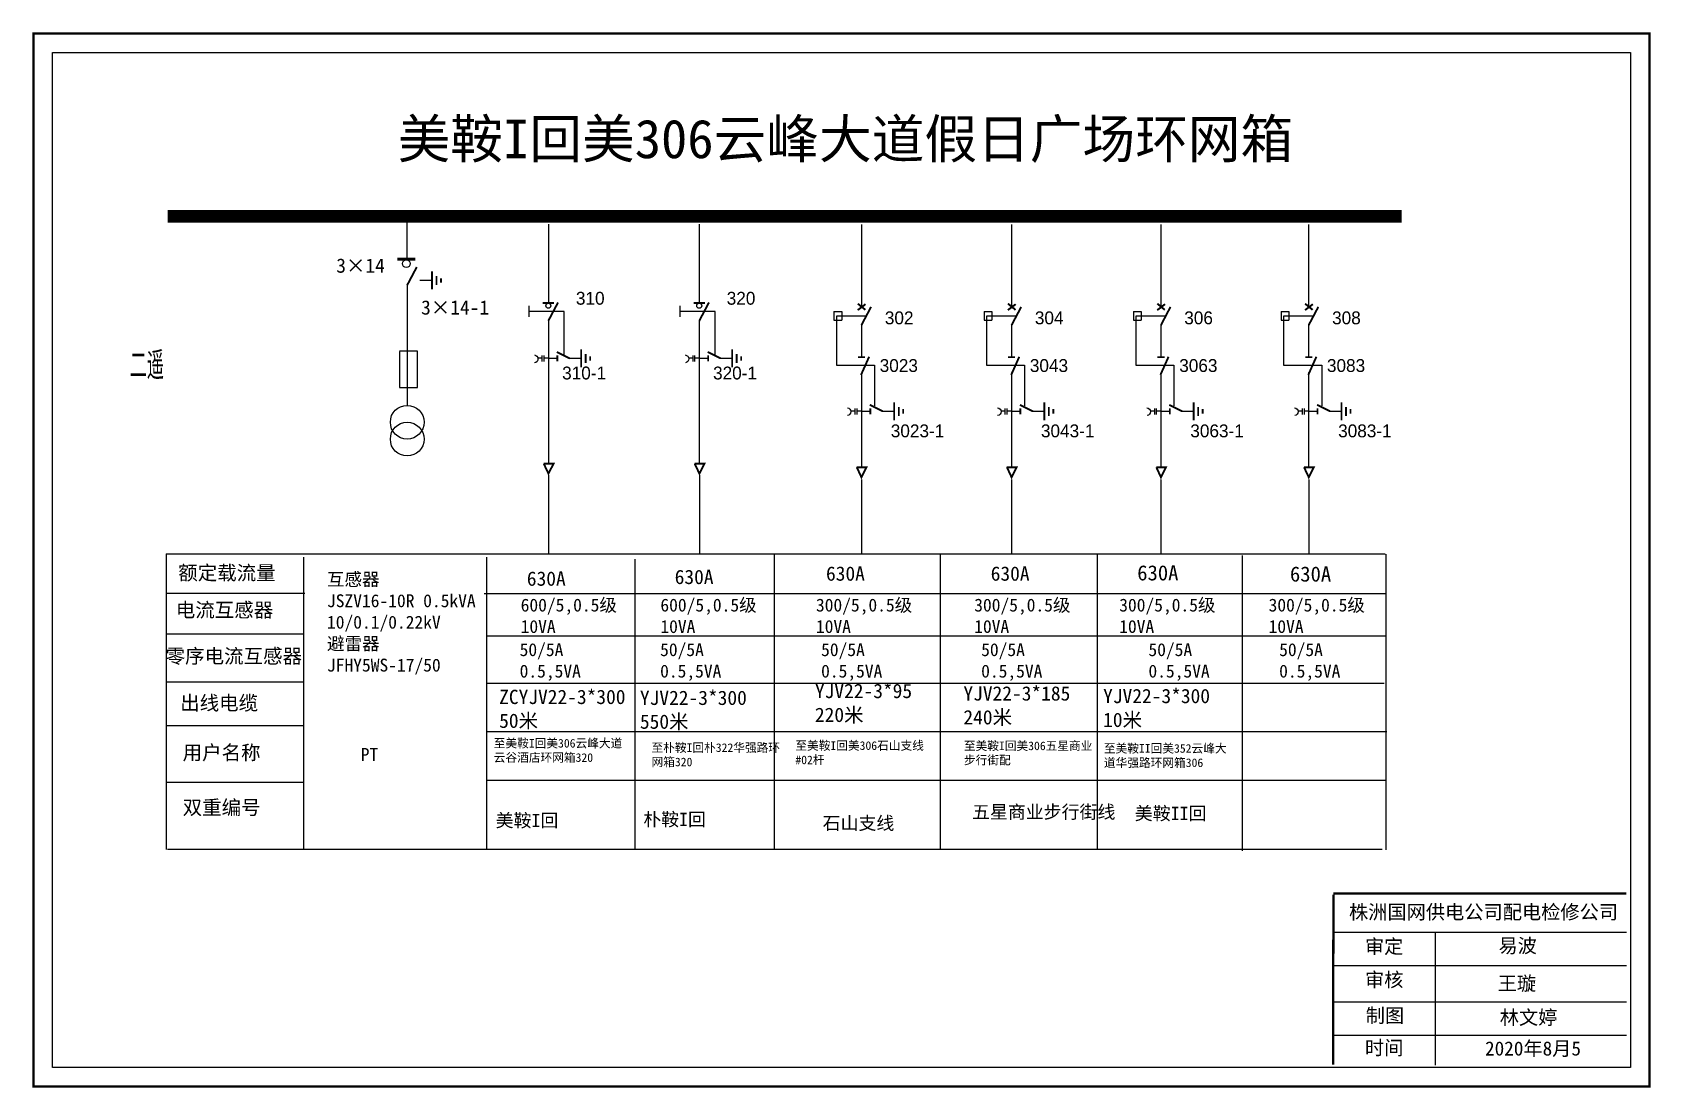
# Model space of a CAD drawing. Extents: x 1152 to 1674, y -469 to -293.
# Drawn here: x 1548.6 to 1674.2, y -377.9 to -296 of the extents above; entities that cross this region are included whole.
import ezdxf

# ---------------------------------------------------------------- set-up
doc = ezdxf.new("R2010")
doc.units = 0
doc.header["$LTSCALE"] = 5
doc.linetypes.add('ACAD_ISO02W100', pattern=[15, 12, -3])
doc.linetypes.add('CENTER', pattern=[50.8, 31.75, -6.35, 6.35, -6.35])
doc.layers.get('0').update_dxf_attribs({"linetype": 'CONTINUOUS'})
doc.layers.add('2', color=7, linetype='CONTINUOUS')
doc.layers.add('3', color=7, linetype='CONTINUOUS')
doc.styles.add('hztxt_txtstyle_0.00_0_0', font='simkai.ttf')
doc.styles.add('hztxt_txtstyle_1.80_0_0', font='', dxfattribs={"height": 1.8, "bigfont": 'hztxt.shx'})
doc.styles.add('hztxt_txtstyle_2.70_0_0', font='simkai.ttf', dxfattribs={"height": 2.7})
doc.styles.add('字体', font='simkai_0.ttf', dxfattribs={"height": 2.5})
doc.styles.add('宋体', font='tssdeng.shx', dxfattribs={"width": 0.7, "height": 5, "bigfont": 'tssdchn.shx'})
doc.styles.get('hztxt_txtstyle_1.80_0_0').set_extended_font_data('hztxt')

msp = doc.modelspace()

# ---------------------------------------------------------------- texts
at = {"color": 0, "linetype": 'Continuous', "style": 'hztxt_txtstyle_2.70_0_0'}
for s, p in [('3×14', (1572.15, -314.68, 0.01)), ('3×14-1', (1578.74, -317.93, 0.01))]:
    msp.add_text(s, height=1.109, dxfattribs=at).set_placement(p)
at = {"color": 0, "style": 'hztxt_txtstyle_1.80_0_0'}
for s, p in [('310', (1590.76, -317.16, 0.01)), ('320', (1602.47, -317.16, 0.01)), ('302', (1614.75, -318.68, 0.01)), ('304', (1626.4, -318.68, 0.01)), ('306', (1638, -318.68, 0.01)), ('308', (1649.48, -318.68, 0.01)), ('3023', (1614.35, -322.38, 0.01)), ('3043', (1626.01, -322.38, 0.01)), ('3063', (1637.61, -322.38, 0.01)), ('3083', (1649.08, -322.38, 0.01)), ('310-1', (1589.69, -322.96, 0.01)), ('320-1', (1601.41, -322.96, 0.01)), ('3023-1', (1615.21, -327.45, 0.01)), ('3043-1', (1626.87, -327.45, 0.01)), ('3063-1', (1638.47, -327.45, 0.01)), ('3083-1', (1649.95, -327.45, 0.01))]:
    msp.add_text(s, height=0.998, dxfattribs=at).set_placement(p)
at = {"color": 7, "linetype": 'Continuous', "true_color": 0xffffff, "attachment_point": 1}
for s, insert, char_height, width, style in [('美鞍I回美306云峰大道假日广场环网箱', (1576.92, -302.79, 0.01), 3, 90.5642, '字体'), ('{\\fSimSun|b0|i0|c134|p2;YJV22-3*95\\P220米}', (1609.32, -346.58), 1.1094, 17.8852, 'hztxt_txtstyle_2.70_0_0'), ('{\\fSimSun|b0|i0|c134|p2;YJV22-3*185\\P240米}', (1620.85, -346.77), 1.1094, 17.8852, 'hztxt_txtstyle_2.70_0_0'), ('{\\fSimSun|b0|i0|c134|p2;ZCYJV22-3*300\\P50米}', (1584.8, -347.04, 0.01), 1.1094, 17.8852, 'hztxt_txtstyle_2.70_0_0'), ('{\\fSimSun|b0|i0|c134|p2;YJV22-3*300\\P550米}', (1595.73, -347.11, 0.01), 1.1094, 17.8852, 'hztxt_txtstyle_2.70_0_0'), ('{\\fSimSun|b0|i0|c134|p2;YJV22-3*300\\P10米}', (1631.7, -346.97), 1.1094, 17.8852, 'hztxt_txtstyle_2.70_0_0'), ('{\\fSimSun|b0|i0|c134|p2;至美鞍I回美306云峰大道云谷酒店环网箱320}', (1584.38, -350.86, 0.01), 0.6656, 10.0352, 'hztxt_txtstyle_2.70_0_0'), ('{\\fSimSun|b0|i0|c134|p2;至朴鞍I回朴322华强路环网箱320}', (1596.63, -351.2, 0.01), 0.6656, 10.0352, 'hztxt_txtstyle_2.70_0_0'), ('{\\fSimSun|b0|i0|c134|p2;至美鞍I回美306石山支线#02杆}', (1607.8, -351.04), 0.6656, 10.0352, 'hztxt_txtstyle_2.70_0_0'), ('{\\fSimSun|b0|i0|c134|p2;至美鞍I回美306五星商业步行街配}', (1620.89, -351.06), 0.6656, 10.0352, 'hztxt_txtstyle_2.70_0_0'), ('{\\fSimSun|b0|i0|c134|p2;至美鞍II回美352云峰大道华强路环网箱306}', (1631.76, -351.26), 0.6656, 10.0352, 'hztxt_txtstyle_2.70_0_0'), ('{\\fSimSun|b0|i0|c134|p2;美鞍I回}', (1584.53, -356.67, 0.01), 1.02, 10.9899, 'hztxt_txtstyle_2.70_0_0'), ('{\\fSimSun|b0|i0|c134|p2;朴鞍I回}', (1595.99, -356.59, 0.01), 1.02, 10.9899, 'hztxt_txtstyle_2.70_0_0'), ('{\\fSimSun|b0|i0|c134|p2;石山支线}', (1609.92, -356.88, 0.01), 1.02, 10.9899, 'hztxt_txtstyle_2.70_0_0'), ('{\\fSimSun|b0|i0|c134|p2;五星商业步行街线}', (1621.52, -356.01, 0.01), 1.02, 10.9899, 'hztxt_txtstyle_2.70_0_0'), ('{\\fSimSun|b0|i0|c134|p2;美鞍II回}', (1634.16, -356.12), 1.02, 10.9899, 'hztxt_txtstyle_2.70_0_0'), ('株洲国网供电公司配电检修公司', (1650.79, -363.74), 1.0944, 29.9201, '字体'), ('易波', (1662.4, -366.35, 0.01), 1.094, 8.5588, '字体'), ('王璇', (1662.34, -369.28, 0.01), 1.094, 8.5588, '字体'), ('2020年8月5', (1661.36, -374.33, 0.01), 1.094, 16.0081, '字体')]:
    msp.add_mtext(s, dxfattribs=dict(at, insert=insert, char_height=char_height, width=width, style=style))
at = {"color": 0, "linetype": 'Continuous', "attachment_point": 1}
for s, insert, char_height, width, style in [('{\\fSimSun|b0|i0|c134|p2;额定载流量}', (1559.88, -337.41, 0.01), 1.1094, 17.8852, 'hztxt_txtstyle_2.70_0_0'), ('\\A1;{\\fSimSun|b0|i0|c134|p2;互感器\\PJSZV16-10R 0.5kVA\\P10/0.1/0.22kV\\P避雷器\\PJFHY5WS-17/50}', (1571.43, -337.97, 0.01), 0.9985, 18.4113, 'hztxt_txtstyle_2.70_0_0'), ('{\\fSimSun|b0|i0|c134|p2;630A}', (1586.95, -337.86, 0.01), 1.1094, 17.8852, 'hztxt_txtstyle_2.70_0_0'), ('{\\fSimSun|b0|i0|c134|p2;630A}', (1598.43, -337.73, 0.01), 1.1094, 17.8852, 'hztxt_txtstyle_2.70_0_0'), ('{\\fSimSun|b0|i0|c134|p2;630A}', (1610.18, -337.47, 0.01), 1.1094, 17.8852, 'hztxt_txtstyle_2.70_0_0'), ('{\\fSimSun|b0|i0|c134|p2;630A}', (1622.97, -337.47, 0.01), 1.1094, 17.8852, 'hztxt_txtstyle_2.70_0_0'), ('{\\fSimSun|b0|i0|c134|p2;630A}', (1634.35, -337.38, 0.01), 1.1757, 9.454, 'hztxt_txtstyle_0.00_0_0'), ('{\\fSimSun|b0|i0|c134|p2;630A}', (1646.21, -337.47, 0.01), 1.1757, 9.454, 'hztxt_txtstyle_0.00_0_0'), ('{\\fSimSun|b0|i0|c134|p2;电流互感器}', (1559.69, -340.29, 0.01), 1.1094, 17.8852, 'hztxt_txtstyle_2.70_0_0'), ('\\A1;{\\fSimSun|b0|i0|c134|p2;600/5,0.5级\\P10VA}', (1586.47, -339.97, 0.01), 0.9985, 18.4113, 'hztxt_txtstyle_2.70_0_0'), ('\\A1;{\\fSimSun|b0|i0|c134|p2;600/5,0.5级\\P10VA}', (1597.32, -339.97, 0.01), 0.9985, 18.4113, 'hztxt_txtstyle_2.70_0_0'), ('\\A1;{\\fSimSun|b0|i0|c134|p2;300/5,0.5级\\P10VA}', (1609.4, -339.97, 0.01), 0.9985, 18.4113, 'hztxt_txtstyle_2.70_0_0'), ('\\A1;{\\fSimSun|b0|i0|c134|p2;300/5,0.5级\\P10VA}', (1621.69, -339.97, 0.01), 0.9985, 18.4113, 'hztxt_txtstyle_2.70_0_0'), ('\\A1;{\\fSimSun|b0|i0|c134|p2;300/5,0.5级\\P10VA}', (1632.95, -339.97, 0.01), 0.9985, 18.4113, 'hztxt_txtstyle_2.70_0_0'), ('\\A1;{\\fSimSun|b0|i0|c134|p2;300/5,0.5级\\P10VA}', (1644.55, -339.97, 0.01), 0.9985, 18.4113, 'hztxt_txtstyle_2.70_0_0'), ('{\\fSimSun|b0|i0|c134|p2;零序电流互感器}', (1558.9, -343.87, 0.01), 1.1094, 17.8852, 'hztxt_txtstyle_2.70_0_0'), ('{\\fSimSun|b0|i0|c134|p2;50/5A\\P0.5,5VA}', (1586.39, -343.43, 0.01), 0.9985, 17.8852, 'hztxt_txtstyle_2.70_0_0'), ('{\\fSimSun|b0|i0|c134|p2;50/5A\\P0.5,5VA}', (1597.3, -343.43, 0.01), 0.9985, 17.8852, 'hztxt_txtstyle_2.70_0_0'), ('{\\fSimSun|b0|i0|c134|p2;50/5A\\P0.5,5VA}', (1609.8, -343.43, 0.01), 0.9985, 17.8852, 'hztxt_txtstyle_2.70_0_0'), ('{\\fSimSun|b0|i0|c134|p2;50/5A\\P0.5,5VA}', (1622.23, -343.43, 0.01), 0.9985, 17.8852, 'hztxt_txtstyle_2.70_0_0'), ('{\\fSimSun|b0|i0|c134|p2;50/5A\\P0.5,5VA}', (1635.22, -343.43, 0.01), 0.9985, 17.8852, 'hztxt_txtstyle_2.70_0_0'), ('{\\fSimSun|b0|i0|c134|p2;50/5A\\P0.5,5VA}', (1645.37, -343.43, 0.01), 0.9985, 17.8852, 'hztxt_txtstyle_2.70_0_0'), ('{\\fSimSun|b0|i0|c134|p2;出线电缆}', (1560.03, -347.51, 0.01), 1.1094, 17.8852, 'hztxt_txtstyle_2.70_0_0'), ('{\\fSimSun|b0|i0|c134|p2;用户名称}', (1560.22, -351.36, 0.01), 1.1094, 17.8852, 'hztxt_txtstyle_2.70_0_0'), ('{\\fSimSun|b0|i0|c134|p2;PT}', (1574.05, -351.56, 0.01), 1.0024, 7.7986, 'hztxt_txtstyle_0.00_0_0'), ('{\\fSimSun|b0|i0|c134|p2;双重编号}', (1560.22, -355.62, 0.01), 1.1094, 17.8852, 'hztxt_txtstyle_2.70_0_0'), ('\\f\uffbfﾬￌﾣﾤ_GB2312|b0|i0|c134|p49;审定', (1652.03, -366.41, 0.01), 1.0944, 8.5588, '字体'), ('\\f\uffbfﾬￌﾣﾤ_GB2312|b0|i0|c134|p49;审核', (1652.03, -368.99, 0.01), 1.0944, 8.5588, '字体'), ('\\f\uffbfﾬￌﾣﾤ_GB2312|b0|i0|c134|p49;制图', (1652.09, -371.77, 0.01), 1.0944, 8.5588, '字体'), ('林文婷', (1662.5, -371.92, 0.01), 1.094, 8.5588, '字体'), ('\\f\uffbfﾬￌﾣﾤ_GB2312|b0|i0|c134|p49;时间', (1652.03, -374.28, 0.01), 1.0944, 8.5588, '字体')]:
    msp.add_mtext(s, dxfattribs=dict(at, insert=insert, char_height=char_height, width=width, style=style))
at = {"layer": '3', "color": 0, "style": '宋体', "width": 0.65}
msp.add_text('二遥', height=2.143, dxfattribs=at).set_placement((1556.12, -322.95, -0.01))

# ---------------------------------------------------------------- blocks, each defined once
blk = doc.blocks.new('JD')
for points in [[(-2, 0.2), (-2, -0.2), (2, 0.2), (2, -0.2)], [(1, -1.2), (1, -0.8), (-1, -1.2), (-1, -0.8)], [(-0.5, -1.8), (-0.5, -2.2), (0.5, -1.8), (0.5, -2.2)]]:
    blk.add_trace(points)

# ---------------------------------------------------------------- linework, layer by layer
at = {"color": 0}
for p, q in [((1577.64, -310.3, 0.01), (1577.64, -313.59, 0.01)), ((1588.62, -310.9, 0.01), (1588.62, -317.01, 0.01)), ((1600.34, -310.9, 0.01), (1600.34, -317.01, 0.01)), ((1612.93, -310.94, 0.01), (1612.93, -317.35, 0.01)), ((1624.59, -310.94, 0.01), (1624.59, -317.35, 0.01)), ((1636.19, -310.94, 0.01), (1636.19, -317.35, 0.01)), ((1647.66, -310.94, 0.01), (1647.66, -317.35, 0.01)), ((1578.64, -315.25, 0.01), (1579.58, -315.25, 0.01)), ((1577.65, -315.62, 0.01), (1577.65, -324.95, 0.01)), ((1610.8, -317.7, 0.01), (1611.4, -317.7, 0.01)), ((1610.8, -317.7, 0.01), (1610.8, -318.36, 0.01)), ((1611.4, -317.7, 0.01), (1611.4, -318.36, 0.01)), ((1622.46, -317.7, 0.01), (1623.06, -317.7, 0.01)), ((1622.46, -317.7, 0.01), (1622.46, -318.36, 0.01)), ((1623.06, -317.7, 0.01), (1623.06, -318.36, 0.01)), ((1634.05, -317.7, 0.01), (1634.65, -317.7, 0.01)), ((1634.05, -317.7, 0.01), (1634.05, -318.36, 0.01)), ((1634.65, -317.7, 0.01), (1634.65, -318.36, 0.01)), ((1645.53, -317.7, 0.01), (1646.13, -317.7, 0.01)), ((1645.53, -317.7, 0.01), (1645.53, -318.36, 0.01)), ((1646.13, -317.7, 0.01), (1646.13, -318.36, 0.01)), ((1588.62, -318.38, 0.01), (1588.62, -329.48, 0.01)), ((1600.34, -318.38, 0.01), (1600.34, -329.48, 0.01)), ((1610.8, -318.36, 0.01), (1611.4, -318.36, 0.01)), ((1612.93, -318.71, 0.01), (1612.93, -321.19, 0.01)), ((1622.46, -318.36, 0.01), (1623.06, -318.36, 0.01)), ((1624.59, -318.71, 0.01), (1624.59, -321.19, 0.01)), ((1634.05, -318.36, 0.01), (1634.65, -318.36, 0.01)), ((1636.19, -318.71, 0.01), (1636.19, -321.19, 0.01)), ((1645.53, -318.36, 0.01), (1646.13, -318.36, 0.01)), ((1647.66, -318.71, 0.01), (1647.66, -321.19, 0.01)), ((1588.62, -321.32, 0.01), (1589.31, -321.32, 0.01)), ((1590.22, -321.3, 0.01), (1591.16, -321.3, 0.01)), ((1600.34, -321.32, 0.01), (1601.03, -321.32, 0.01)), ((1601.94, -321.3, 0.01), (1602.88, -321.3, 0.01)), ((1612.93, -322.43, 0.01), (1612.93, -329.73, 0.01)), ((1624.59, -322.43, 0.01), (1624.59, -329.73, 0.01)), ((1636.19, -322.43, 0.01), (1636.19, -329.73, 0.01)), ((1647.66, -322.43, 0.01), (1647.66, -329.73, 0.01)), ((1612.93, -325.43, 0.01), (1613.62, -325.43, 0.01)), ((1614.52, -325.41, 0.01), (1615.46, -325.41, 0.01)), ((1624.59, -325.43, 0.01), (1625.28, -325.43, 0.01)), ((1626.18, -325.41, 0.01), (1627.12, -325.41, 0.01)), ((1636.19, -325.43, 0.01), (1636.88, -325.43, 0.01)), ((1637.78, -325.41, 0.01), (1638.72, -325.41, 0.01)), ((1647.66, -325.43, 0.01), (1648.35, -325.43, 0.01)), ((1649.26, -325.41, 0.01), (1650.2, -325.41, 0.01)), ((1569.7, -339.58, 0.01), (1558.99, -339.58, 0.01)), ((1569.66, -342.73, 0.01), (1558.95, -342.73, 0.01)), ((1569.66, -346.44, 0.01), (1558.95, -346.44, 0.01)), ((1569.62, -349.83, 0.01), (1558.91, -349.83, 0.01)), ((1569.66, -354.24, 0.01), (1558.95, -354.24, 0.01))]:
    msp.add_line(p, q, dxfattribs=at)
at = {"color": 0, "linetype": 'ACAD_ISO02W100'}
for p, q in [((1613.23, -318.05, 0.01), (1610.99, -318.05, 0.01)), ((1610.99, -318.05, 0.01), (1610.99, -321.86, 0.01)), ((1624.89, -318.05, 0.01), (1622.65, -318.05, 0.01)), ((1622.65, -318.05, 0.01), (1622.65, -321.86, 0.01)), ((1636.49, -318.05, 0.01), (1634.25, -318.05, 0.01)), ((1634.25, -318.05, 0.01), (1634.25, -321.86, 0.01)), ((1647.96, -318.05, 0.01), (1645.72, -318.05, 0.01)), ((1645.72, -318.05, 0.01), (1645.72, -321.86, 0.01)), ((1610.99, -321.86, 0.01), (1613.94, -321.86, 0.01)), ((1613.94, -321.86, 0.01), (1613.94, -325, 0.01)), ((1622.65, -321.86, 0.01), (1625.6, -321.86, 0.01)), ((1625.6, -321.86, 0.01), (1625.6, -325, 0.01)), ((1634.25, -321.86, 0.01), (1637.2, -321.86, 0.01)), ((1637.2, -321.86, 0.01), (1637.2, -325, 0.01)), ((1645.72, -321.86, 0.01), (1648.68, -321.86, 0.01)), ((1648.68, -321.86, 0.01), (1648.68, -325, 0.01))]:
    msp.add_line(p, q, dxfattribs=at)
at = {"color": 0, "linetype": 'CENTER'}
for p, q in [((1588.63, -330.38, 0.01), (1588.63, -336.51, 0.01)), ((1600.35, -330.38, 0.01), (1600.35, -336.51, 0.01)), ((1612.93, -330.72, 0.01), (1612.93, -336.48, 0.01)), ((1624.59, -330.72, 0.01), (1624.59, -336.48, 0.01)), ((1636.19, -330.72, 0.01), (1636.19, -336.48, 0.01)), ((1647.67, -330.72, 0.01), (1647.67, -336.48, 0.01))]:
    msp.add_line(p, q, dxfattribs=at)
at = {"color": 0, "linetype": 'Continuous'}
for p, q in [((1558.93, -336.5, 0.01), (1653.59, -336.5, 0.01)), ((1558.97, -359.44, 0.01), (1558.97, -336.5, 0.01)), ((1569.6, -336.74, 0.01), (1569.6, -359.44, 0.01)), ((1583.81, -336.74, 0.01), (1583.81, -359.44, 0.01)), ((1606.15, -336.54, 0.01), (1606.15, -359.44, 0.01)), ((1619.05, -336.54, 0.01), (1619.05, -359.44, 0.01)), ((1631.25, -336.56, 0.01), (1631.25, -359.45, 0.01)), ((1642.51, -336.63, 0.01), (1642.51, -359.53, 0.01)), ((1653.65, -336.51, 0.01), (1653.65, -359.46, 0.01)), ((1595.33, -336.9, 0.01), (1595.33, -359.42, 0.01)), ((1583.64, -339.56, 0.01), (1653.63, -339.56, 0.01)), ((1583.81, -342.86, 0.01), (1653.65, -342.86, 0.01)), ((1583.81, -346.54, 0.01), (1653.53, -346.54, 0.01)), ((1583.81, -350.27, 0.01), (1653.72, -350.27, 0.01)), ((1583.81, -354.06, 0.01), (1653.63, -354.06, 0.01)), ((1653.38, -359.44, 0.01), (1559.05, -359.44, 0.01)), ((1649.58, -365.84, 0.01), (1672.34, -365.84, 0.01)), ((1657.48, -365.84, 0.01), (1657.48, -376.18, 0.01)), ((1649.58, -368.43, 0.01), (1672.34, -368.43, 0.01)), ((1649.58, -371.26, 0.01), (1672.34, -371.26, 0.01)), ((1649.58, -373.85, 0.01), (1672.34, -373.85, 0.01))]:
    msp.add_line(p, q, dxfattribs=at)
at = {"color": 0, "linetype": 'Continuous', "const_width": 0.182, "elevation": 0.01}
msp.add_lwpolyline([(1548.64, -296.12), (1674.13, -296.12), (1674.13, -377.82), (1548.64, -377.82)], close=True, dxfattribs=at)
at = {"color": 0, "linetype": 'Continuous', "elevation": 0.01}
msp.add_lwpolyline([(1550.12, -297.6), (1672.65, -297.6), (1672.65, -376.35), (1550.12, -376.35)], close=True, dxfattribs=at)
at = {"color": 0, "elevation": 0.01}
for points, const_width in [([(1559.05, -310.3), (1654.89, -310.3)], 0.998), ([(1576.89, -313.63), (1578.29, -313.63)], 0.238), ([(1577.65, -315.66), (1578.4, -314.24)], 0.15), ([(1588.18, -317.03), (1589.06, -317.03)], 0.15), ([(1588.62, -318.41), (1589.37, -316.99)], 0.15), ([(1599.9, -317.03), (1600.78, -317.03)], 0.15), ([(1600.34, -318.41), (1601.09, -316.99)], 0.15), ([(1612.64, -317.58), (1613.25, -317.12)], 0.15), ([(1612.65, -317.08), (1613.24, -317.56)], 0.15), ([(1612.93, -318.75), (1613.68, -317.33)], 0.15), ([(1624.31, -317.08), (1624.9, -317.56)], 0.15), ([(1624.3, -317.58), (1624.91, -317.12)], 0.15), ([(1624.59, -318.75), (1625.34, -317.33)], 0.15), ([(1635.91, -317.08), (1636.49, -317.56)], 0.15), ([(1635.9, -317.58), (1636.51, -317.12)], 0.15), ([(1636.19, -318.75), (1636.93, -317.33)], 0.15), ([(1647.38, -317.58), (1647.99, -317.12)], 0.15), ([(1647.38, -317.08), (1647.97, -317.56)], 0.15), ([(1647.66, -318.75), (1648.41, -317.33)], 0.15), ([(1589.28, -320.83), (1590.27, -321.32)], 0.15), ([(1589.31, -321.09), (1589.31, -321.55)], 0.15), ([(1600.99, -320.83), (1601.99, -321.32)], 0.15), ([(1601.03, -321.09), (1601.03, -321.55)], 0.15), ([(1612.66, -321.23), (1613.22, -321.23)], 0.15), ([(1612.9, -322.61), (1613.53, -321.2)], 0.15), ([(1624.32, -321.23), (1624.87, -321.23)], 0.15), ([(1624.56, -322.61), (1625.19, -321.2)], 0.15), ([(1635.92, -321.23), (1636.47, -321.23)], 0.15), ([(1636.15, -322.61), (1636.78, -321.2)], 0.15), ([(1647.39, -321.23), (1647.95, -321.23)], 0.15), ([(1647.63, -322.61), (1648.26, -321.2)], 0.15), ([(1613.58, -324.93), (1614.58, -325.43)], 0.15), ([(1613.62, -325.2), (1613.62, -325.66)], 0.15), ([(1625.24, -324.93), (1626.24, -325.43)], 0.15), ([(1625.28, -325.2), (1625.28, -325.66)], 0.15), ([(1636.84, -324.93), (1637.84, -325.43)], 0.15), ([(1636.88, -325.2), (1636.88, -325.66)], 0.15), ([(1648.32, -324.93), (1649.31, -325.43)], 0.15), ([(1648.35, -325.2), (1648.35, -325.66)], 0.15), ([(1588.25, -329.5), (1589.02, -329.5), (1588.63, -330.27), (1588.26, -329.49)], 0.15), ([(1599.97, -329.5), (1600.74, -329.5), (1600.35, -330.27), (1599.98, -329.49)], 0.15), ([(1612.56, -329.78), (1613.32, -329.78), (1612.93, -330.55), (1612.57, -329.77)], 0.15), ([(1624.22, -329.78), (1624.98, -329.78), (1624.59, -330.55), (1624.23, -329.77)], 0.15), ([(1635.82, -329.78), (1636.58, -329.78), (1636.19, -330.55), (1635.83, -329.77)], 0.15), ([(1647.29, -329.78), (1648.06, -329.78), (1647.67, -330.55), (1647.3, -329.77)], 0.15)]:
    msp.add_lwpolyline(points, dxfattribs=dict(at, const_width=const_width))
for points in [[(1587.11, -317.26), (1587.11, -318.09)], [(1598.83, -317.26), (1598.83, -318.09)], [(1577.06, -320.79), (1577.06, -323.59), (1578.45, -323.59), (1578.45, -320.76), (1577.06, -320.76)], [(1588.12, -321.32), (1587.8, -321.32)], [(1588.12, -321.11), (1588.12, -321.56)], [(1588.26, -321.11), (1588.26, -321.56)], [(1588.62, -321.32), (1588.26, -321.32)], [(1599.84, -321.32), (1599.52, -321.32)], [(1599.84, -321.11), (1599.84, -321.56)], [(1599.98, -321.11), (1599.98, -321.56)], [(1600.34, -321.32), (1599.98, -321.32)], [(1612.43, -325.42), (1612.11, -325.42)], [(1612.43, -325.21), (1612.43, -325.67)], [(1612.57, -325.21), (1612.57, -325.67)], [(1612.93, -325.42), (1612.57, -325.42)], [(1624.08, -325.42), (1623.77, -325.42)], [(1624.08, -325.21), (1624.08, -325.67)], [(1624.22, -325.21), (1624.22, -325.67)], [(1624.59, -325.42), (1624.22, -325.42)], [(1635.68, -325.42), (1635.37, -325.42)], [(1635.68, -325.21), (1635.68, -325.67)], [(1635.82, -325.21), (1635.82, -325.67)], [(1636.18, -325.42), (1635.82, -325.42)], [(1647.16, -325.42), (1646.84, -325.42)], [(1647.16, -325.21), (1647.16, -325.67)], [(1647.3, -325.21), (1647.3, -325.67)], [(1647.66, -325.42), (1647.3, -325.42)]]:
    msp.add_lwpolyline(points, dxfattribs=at)
at = {"color": 0, "linetype": 'ACAD_ISO02W100', "elevation": 0.01}
for points in [[(1589.85, -321.09), (1589.85, -317.68), (1587.11, -317.68)], [(1601.57, -321.09), (1601.57, -317.68), (1598.83, -317.68)]]:
    msp.add_lwpolyline(points, dxfattribs=at)
at = {"color": 0, "elevation": 0.01}
for points in [[(1587.54, -321.06, -0.877934), (1587.55, -321.67)], [(1599.25, -321.06, -0.877934), (1599.27, -321.67)], [(1611.84, -325.16, -0.877934), (1611.85, -325.77)], [(1623.5, -325.16, -0.877934), (1623.51, -325.77)], [(1635.1, -325.16, -0.877934), (1635.11, -325.77)], [(1646.57, -325.16, -0.877934), (1646.59, -325.77)]]:
    msp.add_lwpolyline(points, format="xyb", dxfattribs=at)
at = {"color": 0, "linetype": 'Continuous', "const_width": 0.182, "elevation": 0.01}
msp.add_lwpolyline([(1649.58, -362.94), (1649.57, -376.14)], dxfattribs=at)
at = {"color": 0, "linetype": 'Continuous', "const_width": 0.182}
msp.add_lwpolyline([(1649.58, -362.86), (1672.34, -362.86)], dxfattribs=at)
at = {"color": 0}
for centre, radius in [((1577.59, -313.97, 0.01), 0.305), ((1588.62, -317.24, 0.01), 0.192), ((1600.34, -317.24, 0.01), 0.192)]:
    msp.add_circle(centre, radius, dxfattribs=at)
at = {"layer": '2', "color": 0}
for centre in [(1577.66, -326.28, 0.01), (1577.66, -327.59, 0.01)]:
    msp.add_circle(centre, 1.31, dxfattribs=at)

# ---------------------------------------------------------------- block references
at = {"color": 0, "xscale": 0.3494655254594932, "yscale": 0.3494655254594932, "zscale": 0.3494655254595134, "rotation": 90}
for p in [(1579.59, -315.28, 0.01), (1591.17, -321.33, 0.01), (1602.89, -321.33, 0.01), (1615.48, -325.44, 0.01), (1627.14, -325.44, 0.01), (1638.73, -325.44, 0.01), (1650.21, -325.44, 0.01)]:
    msp.add_blockref('JD', p, dxfattribs=at)

msp.set_redraw_order([(e.dxf.handle, doc.entitydb.next_handle()) for e in msp.query("TEXT MTEXT ATTDEF DIMENSION ARC_DIMENSION")])  # texts and dimensions are drawn at this point

doc.saveas('drawing.dxf')
